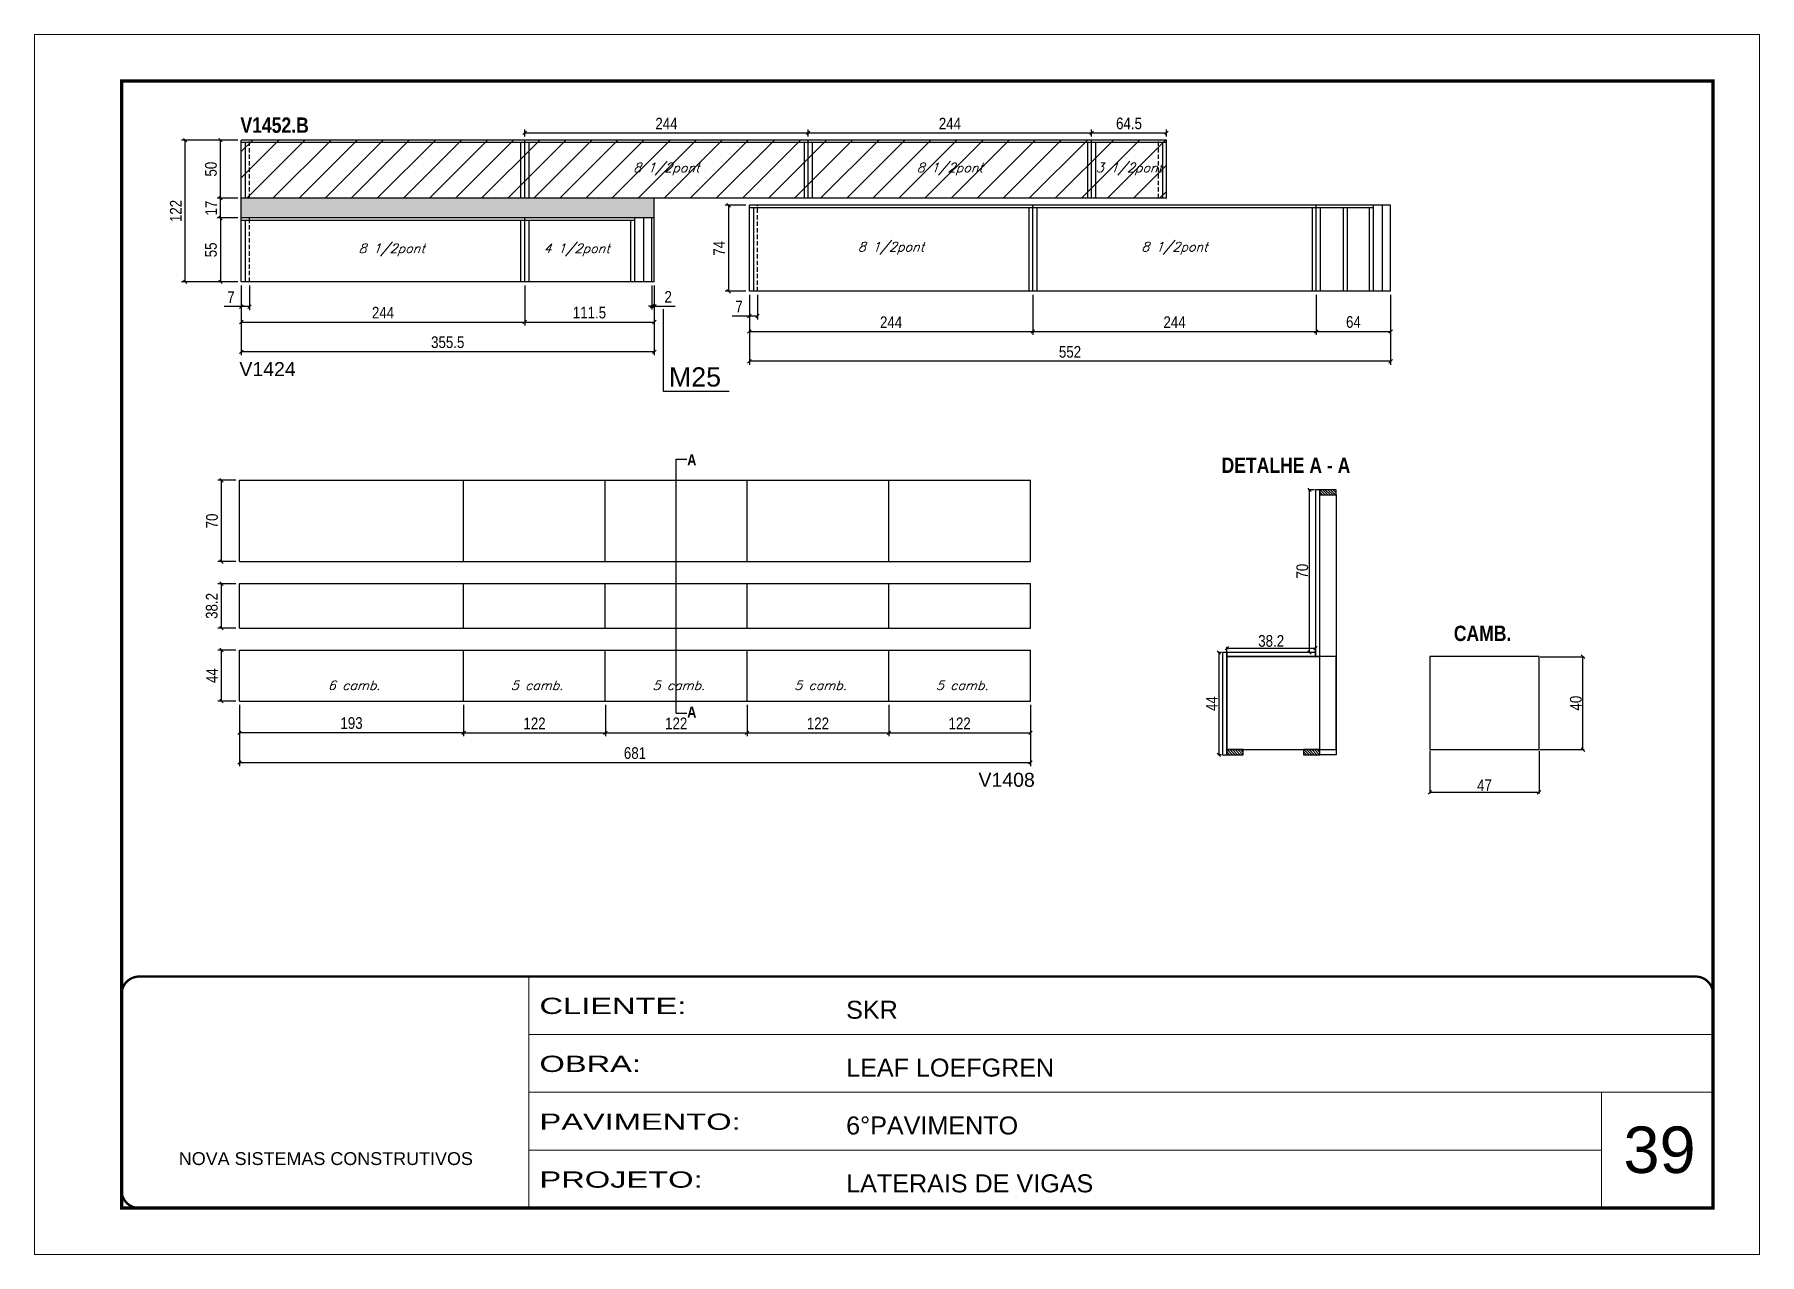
# Model space of a CAD drawing. Extents: x 3309 to 9563, y -2522 to 14608.
# Drawn here: x 6506 to 7991, y 3221 to 4271 of the extents above; entities that cross this region are included whole.
import ezdxf

# ---------------------------------------------------------------- set-up
doc = ezdxf.new("R2010")
doc.units = 0
for name, pattern in [('CONTINUO', [0]), ('DASHED', [0.75, 0.5, -0.25]), ('HIDDEN', [0.375, 0.25, -0.125])]:
    doc.linetypes.add(name, pattern=pattern)
for name, color, linetype in [('5', 5, 'Continuous'), ('COTA', 241, 'Continuous'), ('detalhes', 4, 'Continuous'), ('NOMENCLATURA', 7, 'Continuous'), ('Painéis', 200, 'Continuous'), ('SARR_2.2x7', 40, 'Continuous'), ('SARR_3.5x7', 81, 'Continuous'), ('texto', 7, 'Continuous')]:
    doc.layers.add(name, color=color, linetype=linetype)
for name, color, linetype, lineweight in [('CARIMBO', 255, 'Continuous', 9), ('Folhas', 255, 'Continuous', 9), ('Hachura', 251, 'Continuous', 9), ('SARRAFO DE PRESSAO', 251, 'DASHED', 9)]:
    doc.layers.add(name, color=color, linetype=linetype, lineweight=lineweight)
doc.styles.add('ARIAL', font='arial.ttf')
doc.styles.add('COTA TECNICA', font='techl___.ttf', dxfattribs={"height": 10})
doc.styles.add('COTA TECNICA 2X', font='techl___.ttf', dxfattribs={"height": 10})
doc.styles.add('Romans', font='romans.shx')
doc.styles.get("Standard").update_dxf_attribs({"font": 'arial.ttf'})
doc.styles.add('TECNICA', font='techb___.ttf', dxfattribs={"height": 10})
doc.styles.add('Tecnologia', font='')
doc.styles.get('Tecnologia').set_extended_font_data('Forgotten Futurist')
doc.dimstyles.new('PAINEL', dxfattribs={"dimtxt": 10, "dimasz": 3, "dimexe": 3, "dimexo": 3, "dimgap": 3, "dimtad": 1, "dimdec": 1, "dimzin": 12, "dimdsep": 46, "dimtxsty": 'COTA TECNICA', "dimblk1": 'OBLIQUE', "dimblk2": 'OBLIQUE', "dimsah": 1, "dimcen": 0.9, "dimclrd": 4, "dimclre": 4, "dimclrt": 240, "dimadec": 1, "dimazin": 3, "dimtfac": 1, "dimtdec": 1, "dimtmove": 0, "dimatfit": 3, "dimfxl": 1, "dimtolj": 1, "dimtzin": 12, "dimarcsym": 0})
doc.dimstyles.new('SECAO', dxfattribs={"dimscale": 0.333333, "dimtxt": 5, "dimasz": 9, "dimexe": 3, "dimexo": 3, "dimgap": 3, "dimtad": 1, "dimdec": 1, "dimlfac": 0.5, "dimzin": 12, "dimdsep": 46, "dimtxsty": 'COTA TECNICA 2X', "dimblk1": 'OBLIQUE', "dimblk2": 'OBLIQUE', "dimsah": 1, "dimcen": 0.9, "dimclrd": 4, "dimclre": 4, "dimclrt": 240, "dimadec": 1, "dimazin": 3, "dimtfac": 1, "dimtdec": 1, "dimtmove": 0, "dimatfit": 3, "dimfxl": 1, "dimtolj": 1, "dimtzin": 12, "dimarcsym": 0})

msp = doc.modelspace()

# ---------------------------------------------------------------- texts
at = {"layer": '5', "linetype": 'Continuous'}
for s, p in [('V1424', (6682.76, 3976.72)), ('V1408', (7319.03, 3623.24, 0))]:
    msp.add_text(s, height=12, rotation=0.00004, dxfattribs=at).set_placement(p)
at = {"layer": 'CARIMBO', "style": 'ARIAL'}
msp.add_text('39', height=40, dxfattribs=at).set_placement((7874.23, 3290.83))
at = {"layer": 'detalhes', "style": 'TECNICA'}
for p in [(7068.22, 3899.81), (7068.22, 3682.69)]:
    msp.add_text('A', height=9.6, dxfattribs=at).set_placement(p)
at = {"layer": 'NOMENCLATURA', "style": 'TECNICA'}
for s, p in [('V1452.B', (6683.64, 4186.07)), ('DETALHE A - A', (7528.28, 3893.33)), ('CAMB.', (7728.19, 3748.67))]:
    msp.add_text(s, height=13.2, dxfattribs=at).set_placement(p)
at = {"layer": 'NOMENCLATURA', "linetype": 'Continuous'}
msp.add_text('M25', height=16.5, dxfattribs=at).set_placement((7052.56, 3967.71))
at = {"layer": 'texto', "color": 2, "char_height": 8, "attachment_point": 5, "style": 'Romans'}
for s, insert in [('{\\Q19;\\C256;8 1/2pont}', (7050.35, 4154.83)), ('{\\Q19;\\C256;8 1/2pont}', (7294.35, 4154.83)), ('{\\Q19;\\C256;3 1/2pont}', (7448.6, 4154.83)), ('{\\Q19;\\C256;8 1/2pont}', (6813.85, 4085.33)), ('{\\Q19;\\C256;4 1/2pont}', (6973.1, 4085.33)), ('{\\Q19;\\C256;8 1/2pont}', (7243.76, 4086.68)), ('{\\Q19;\\C256;8 1/2pont}', (7487.76, 4086.68)), ('{\\Q19;\\C256;6 camb.}', (6781.43, 3710.55, 0)), ('{\\Q19;\\C256;5 camb.}', (6938.93, 3710.55)), ('{\\Q19;\\C256;5 camb.}', (7060.93, 3710.55)), ('{\\Q19;\\C256;5 camb.}', (7182.93, 3710.55)), ('{\\Q19;\\C256;5 camb.}', (7304.93, 3710.55))]:
    msp.add_mtext(s, dxfattribs=dict(at, insert=insert))

# ---------------------------------------------------------------- blocks, each defined once
blk = doc.blocks.new('9999999999')
at = {"color": 30, "linetype": 'CONTINUO'}
for p, q in [((98564.6, 34230.2), (98564.6, 34429.4)), ((98564.6, 34379.6), (99584, 34379.6)), ((98564.6, 34329.8), (99488, 34329.8)), ((99584, 34329.8), (99488, 34329.8)), ((99488, 34329.8), (99488, 34230.2)), ((98564.6, 34280), (99488, 34280))]:
    blk.add_line(p, q, dxfattribs=at)
at = {"color": 30, "linetype": 'CONTINUO', "const_width": 2}
blk.add_lwpolyline([(99584, 34230.2), (99584, 34414.4, 0.414214), (99569, 34429.4), (98229, 34429.4, 0.414214), (98214, 34414.4), (98214, 34245.2, 0.414214), (98229, 34230.2), (99584, 34230.2)], format="xyb", dxfattribs=at)
at = {"layer": 'Folhas'}
blk.add_lwpolyline([(98139, 34190.2), (99624, 34190.2), (99624, 35240.2), (98139, 35240.2)], close=True, dxfattribs=at)
at = {"layer": 'Folhas', "color": 30, "const_width": 3}
blk.add_lwpolyline([(98214, 34230.2), (99584, 34230.2), (99584, 35200.2), (98214, 35200.2)], close=True, dxfattribs=at)
at = {"color": 7, "linetype": 'Continuous', "ltscale": 5, "style": 'ARIAL'}
for s, height, p in [('SKR', 15.48, (98837.7, 34393.1)), ('LEAF LOEFGREN', 15.483, (98837.7, 34343.3)), ('6°PAVIMENTO', 15.483, (98837.7, 34293.5)), ('NOVA SISTEMAS CONSTRUTIVOS', 11.059, (98263.2, 34267.2)), ('LATERAIS DE VIGAS', 15.483, (98837.7, 34243.7))]:
    blk.add_text(s, height=height, dxfattribs=at).set_placement(p)
at = {"layer": 'Folhas', "color": 7, "style": 'Tecnologia', "width": 1.5}
for s, p in [('CLIENTE:', (98573.7, 34397.2)), ('OBRA:', (98573.7, 34347.3)), ('PAVIMENTO:', (98573.7, 34297.5)), ('PROJETO:', (98573.7, 34247.7))]:
    blk.add_text(s, height=14, dxfattribs=at).set_placement(p)
blk = doc.blocks.new('_Oblique')
at = {"color": 0, "linetype": 'ByBlock', "lineweight": -2}
blk.add_line((-0.5, -0.5), (0.5, 0.5), dxfattribs=at)
blk = doc.blocks.new('*D2895')
at = {"layer": 'COTA', "color": 4, "linetype": 'ByBlock', "lineweight": -2, "transparency": 16777216}
for p, q in [((6684.4, 4054.8), (6684.4, 3994.6)), ((7039.9, 4054.8), (7039.9, 3994.6)), ((7039.9, 3997.6), (6684.4, 3997.6))]:
    blk.add_line(p, q, dxfattribs=at)
at = {"layer": 'Defpoints', "color": 0, "linetype": 'ByBlock', "transparency": 16777216}
for p in [(6684.4, 4057.8), (7039.9, 4057.8), (6684.4, 3997.6)]:
    blk.add_point(p, dxfattribs=at)
at = {"layer": 'COTA', "color": 4, "linetype": 'ByBlock', "lineweight": -2, "transparency": 16777216, "xscale": 3, "yscale": 3, "zscale": 3, "rotation": 180}
blk.add_blockref('_Oblique', (6684.4, 3997.6), dxfattribs=at)
at = {"layer": 'COTA', "color": 4, "linetype": 'ByBlock', "lineweight": -2, "transparency": 16777216, "xscale": 3, "yscale": 3, "zscale": 3}
blk.add_blockref('_Oblique', (7039.9, 3997.6), dxfattribs=at)
at = {"layer": 'COTA', "color": 240, "linetype": 'ByBlock', "transparency": 16777216, "insert": (6862.1, 4005.8), "char_height": 10, "attachment_point": 5, "style": 'COTA TECNICA'}
blk.add_mtext('\\A1;355.5', dxfattribs=at)
blk = doc.blocks.new('*D2896')
at = {"layer": 'COTA', "color": 4, "lineweight": -2, "transparency": 16777216}
for p, q in [((6684.4, 4054.8), (6684.4, 4020.2)), ((6928.4, 4054.8), (6928.4, 4020.2)), ((6684.4, 4023.2), (6928.4, 4023.2))]:
    blk.add_line(p, q, dxfattribs=at)
at = {"layer": 'Defpoints', "color": 0, "transparency": 16777216}
for p in [(6684.4, 4057.8), (6928.4, 4057.8), (6928.4, 4023.2)]:
    blk.add_point(p, dxfattribs=at)
at = {"layer": 'COTA', "color": 4, "lineweight": -2, "transparency": 16777216, "xscale": 3, "yscale": 3, "zscale": 3, "rotation": 180}
blk.add_blockref('_Oblique', (6684.4, 4023.2), dxfattribs=at)
at = {"layer": 'COTA', "color": 4, "lineweight": -2, "transparency": 16777216, "xscale": 3, "yscale": 3, "zscale": 3}
blk.add_blockref('_Oblique', (6928.4, 4023.2), dxfattribs=at)
at = {"layer": 'COTA', "color": 240, "transparency": 16777216, "insert": (6806.4, 4031.3), "char_height": 10, "attachment_point": 5, "style": 'COTA TECNICA'}
blk.add_mtext('\\A1;244', dxfattribs=at)
blk = doc.blocks.new('*D2897')
at = {"layer": 'COTA', "color": 4, "lineweight": -2, "transparency": 16777216}
for p, q in [((6928.4, 4054.8), (6928.4, 4020.2)), ((7039.9, 4054.8), (7039.9, 4020.2)), ((6928.4, 4023.2), (7039.9, 4023.2))]:
    blk.add_line(p, q, dxfattribs=at)
at = {"layer": 'Defpoints', "color": 0, "transparency": 16777216}
for p in [(6928.4, 4057.8), (7039.9, 4057.8), (7039.9, 4023.2)]:
    blk.add_point(p, dxfattribs=at)
at = {"layer": 'COTA', "color": 4, "lineweight": -2, "transparency": 16777216, "xscale": 3, "yscale": 3, "zscale": 3, "rotation": 180}
blk.add_blockref('_Oblique', (6928.4, 4023.2), dxfattribs=at)
at = {"layer": 'COTA', "color": 4, "lineweight": -2, "transparency": 16777216, "xscale": 3, "yscale": 3, "zscale": 3}
blk.add_blockref('_Oblique', (7039.9, 4023.2), dxfattribs=at)
at = {"layer": 'COTA', "color": 240, "transparency": 16777216, "insert": (6984.1, 4031.3), "char_height": 10, "attachment_point": 5, "style": 'COTA TECNICA'}
blk.add_mtext('\\A1;111.5', dxfattribs=at)
blk = doc.blocks.new('*D2898')
at = {"layer": 'COTA', "color": 4, "lineweight": -2, "transparency": 16777216}
for p, q in [((6681.4, 4179.8), (6663.5, 4179.8)), ((6666.5, 4129.8), (6666.5, 4179.8)), ((6681.4, 4129.8), (6663.5, 4129.8))]:
    blk.add_line(p, q, dxfattribs=at)
at = {"layer": 'Defpoints', "color": 0, "transparency": 16777216}
for p in [(6666.5, 4179.8), (6684.4, 4179.8), (6684.4, 4129.8)]:
    blk.add_point(p, dxfattribs=at)
at = {"layer": 'COTA', "color": 4, "lineweight": -2, "transparency": 16777216, "xscale": 3, "yscale": 3, "zscale": 3}
for p, rotation in [((6666.5, 4179.8), 90), ((6666.5, 4129.8), 270)]:
    blk.add_blockref('_Oblique', p, dxfattribs=dict(at, rotation=rotation))
at = {"layer": 'COTA', "color": 240, "transparency": 16777216, "insert": (6658.3, 4154.8), "char_height": 10, "attachment_point": 5, "rotation": 90, "style": 'COTA TECNICA'}
blk.add_mtext('\\A1;50', dxfattribs=at)
blk = doc.blocks.new('*D2899')
at = {"layer": 'COTA', "color": 4, "lineweight": -2, "transparency": 16777216}
for p, q in [((6681.4, 4129.8), (6663.5, 4129.8)), ((6666.5, 4112.8), (6666.5, 4129.8)), ((6681.4, 4112.8), (6663.5, 4112.8))]:
    blk.add_line(p, q, dxfattribs=at)
at = {"layer": 'Defpoints', "color": 0, "transparency": 16777216}
for p in [(6666.5, 4129.8), (6684.4, 4129.8), (6684.4, 4112.8)]:
    blk.add_point(p, dxfattribs=at)
at = {"layer": 'COTA', "color": 4, "lineweight": -2, "transparency": 16777216, "xscale": 3, "yscale": 3, "zscale": 3}
for p, rotation in [((6666.5, 4129.8), 90), ((6666.5, 4112.8), 270)]:
    blk.add_blockref('_Oblique', p, dxfattribs=dict(at, rotation=rotation))
at = {"layer": 'COTA', "color": 240, "transparency": 16777216, "insert": (6658.4, 4121.3), "char_height": 10, "attachment_point": 5, "rotation": 90, "style": 'COTA TECNICA'}
blk.add_mtext('\\A1;17', dxfattribs=at)
blk = doc.blocks.new('*D2900')
at = {"layer": 'COTA', "color": 4, "lineweight": -2, "transparency": 16777216}
for p, q in [((6681.4, 4112.8), (6663.5, 4112.8)), ((6666.5, 4112.8), (6666.5, 4057.8)), ((6681.4, 4057.8), (6663.5, 4057.8))]:
    blk.add_line(p, q, dxfattribs=at)
at = {"layer": 'Defpoints', "color": 0, "transparency": 16777216}
for p in [(6684.4, 4112.8), (6666.5, 4057.8), (6684.4, 4057.8)]:
    blk.add_point(p, dxfattribs=at)
at = {"layer": 'COTA', "color": 4, "lineweight": -2, "transparency": 16777216, "xscale": 3, "yscale": 3, "zscale": 3}
for p, rotation in [((6666.5, 4112.8), 90), ((6666.5, 4057.8), 270)]:
    blk.add_blockref('_Oblique', p, dxfattribs=dict(at, rotation=rotation))
at = {"layer": 'COTA', "color": 240, "transparency": 16777216, "insert": (6658.3, 4085.3), "char_height": 10, "attachment_point": 5, "rotation": 90, "style": 'COTA TECNICA'}
blk.add_mtext('\\A1;55', dxfattribs=at)
blk = doc.blocks.new('*D2901')
at = {"layer": 'COTA', "color": 4, "lineweight": -2, "transparency": 16777216}
for p, q in [((6681.4, 4179.8), (6633, 4179.8)), ((6636, 4057.8), (6636, 4179.8)), ((6681.4, 4057.8), (6633, 4057.8))]:
    blk.add_line(p, q, dxfattribs=at)
at = {"layer": 'Defpoints', "color": 0, "transparency": 16777216}
for p in [(6636, 4179.8), (6684.4, 4179.8), (6684.4, 4057.8)]:
    blk.add_point(p, dxfattribs=at)
at = {"layer": 'COTA', "color": 4, "lineweight": -2, "transparency": 16777216, "xscale": 3, "yscale": 3, "zscale": 3}
for p, rotation in [((6636, 4179.8), 90), ((6636, 4057.8), 270)]:
    blk.add_blockref('_Oblique', p, dxfattribs=dict(at, rotation=rotation))
at = {"layer": 'COTA', "color": 240, "transparency": 16777216, "insert": (6628, 4118.8), "char_height": 10, "attachment_point": 5, "rotation": 90, "style": 'COTA TECNICA'}
blk.add_mtext('\\A1;122', dxfattribs=at)
blk = doc.blocks.new('*D2902')
at = {"layer": 'COTA', "color": 4, "lineweight": -2, "transparency": 16777216}
for p, q in [((6684.4, 4054.8), (6684.4, 4033.5)), ((6691.4, 4054.8), (6691.4, 4033.5)), ((6684.4, 4036.5), (6669.6, 4036.5)), ((6691.4, 4036.5), (6684.4, 4036.5))]:
    blk.add_line(p, q, dxfattribs=at)
at = {"layer": 'Defpoints', "color": 0, "transparency": 16777216}
for p in [(6684.4, 4057.8), (6691.4, 4057.8), (6684.4, 4036.5)]:
    blk.add_point(p, dxfattribs=at)
at = {"layer": 'COTA', "color": 4, "lineweight": -2, "transparency": 16777216, "xscale": 3, "yscale": 3, "zscale": 3, "rotation": 180}
blk.add_blockref('_Oblique', (6684.4, 4036.5), dxfattribs=at)
at = {"layer": 'COTA', "color": 4, "lineweight": -2, "transparency": 16777216, "xscale": 3, "yscale": 3, "zscale": 3}
blk.add_blockref('_Oblique', (6691.4, 4036.5), dxfattribs=at)
at = {"layer": 'COTA', "color": 240, "transparency": 16777216, "insert": (6675.5, 4044.6), "char_height": 10, "attachment_point": 5, "style": 'COTA TECNICA'}
blk.add_mtext('\\A1;7', dxfattribs=at)
blk = doc.blocks.new('*D2906')
at = {"layer": 'COTA', "color": 4, "linetype": 'ByBlock', "lineweight": -2, "transparency": 16777216}
for p, q in [((7121.8, 4046.7), (7121.8, 3986.4)), ((7673.8, 4046.7), (7673.8, 3986.4)), ((7673.8, 3989.4), (7121.8, 3989.4))]:
    blk.add_line(p, q, dxfattribs=at)
at = {"layer": 'Defpoints', "color": 0, "linetype": 'ByBlock', "transparency": 16777216}
for p in [(7121.8, 4049.7), (7673.8, 4049.7), (7121.8, 3989.4)]:
    blk.add_point(p, dxfattribs=at)
at = {"layer": 'COTA', "color": 4, "linetype": 'ByBlock', "lineweight": -2, "transparency": 16777216, "xscale": 3, "yscale": 3, "zscale": 3, "rotation": 180}
blk.add_blockref('_Oblique', (7121.8, 3989.4), dxfattribs=at)
at = {"layer": 'COTA', "color": 4, "linetype": 'ByBlock', "lineweight": -2, "transparency": 16777216, "xscale": 3, "yscale": 3, "zscale": 3}
blk.add_blockref('_Oblique', (7673.8, 3989.4), dxfattribs=at)
at = {"layer": 'COTA', "color": 240, "linetype": 'ByBlock', "transparency": 16777216, "insert": (7397.8, 3997.5), "char_height": 10, "attachment_point": 5, "style": 'COTA TECNICA'}
blk.add_mtext('\\A1;552', dxfattribs=at)
blk = doc.blocks.new('*D2907')
at = {"layer": 'COTA', "color": 4, "lineweight": -2, "transparency": 16777216}
for p, q in [((7121.8, 4046.7), (7121.8, 4012.1)), ((7365.8, 4046.7), (7365.8, 4012.1)), ((7121.8, 4015.1), (7365.8, 4015.1))]:
    blk.add_line(p, q, dxfattribs=at)
at = {"layer": 'Defpoints', "color": 0, "transparency": 16777216}
for p in [(7121.8, 4049.7), (7365.8, 4049.7), (7365.8, 4015.1)]:
    blk.add_point(p, dxfattribs=at)
at = {"layer": 'COTA', "color": 4, "lineweight": -2, "transparency": 16777216, "xscale": 3, "yscale": 3, "zscale": 3, "rotation": 180}
blk.add_blockref('_Oblique', (7121.8, 4015.1), dxfattribs=at)
at = {"layer": 'COTA', "color": 4, "lineweight": -2, "transparency": 16777216, "xscale": 3, "yscale": 3, "zscale": 3}
blk.add_blockref('_Oblique', (7365.8, 4015.1), dxfattribs=at)
at = {"layer": 'COTA', "color": 240, "transparency": 16777216, "insert": (7243.8, 4023.1), "char_height": 10, "attachment_point": 5, "style": 'COTA TECNICA'}
blk.add_mtext('\\A1;244', dxfattribs=at)
blk = doc.blocks.new('*D2908')
at = {"layer": 'COTA', "color": 4, "lineweight": -2, "transparency": 16777216}
for p, q in [((7365.8, 4046.7), (7365.8, 4012.1)), ((7609.8, 4046.7), (7609.8, 4012.1)), ((7365.8, 4015.1), (7609.8, 4015.1))]:
    blk.add_line(p, q, dxfattribs=at)
at = {"layer": 'Defpoints', "color": 0, "transparency": 16777216}
for p in [(7365.8, 4049.7), (7609.8, 4049.7), (7609.8, 4015.1)]:
    blk.add_point(p, dxfattribs=at)
at = {"layer": 'COTA', "color": 4, "lineweight": -2, "transparency": 16777216, "xscale": 3, "yscale": 3, "zscale": 3, "rotation": 180}
blk.add_blockref('_Oblique', (7365.8, 4015.1), dxfattribs=at)
at = {"layer": 'COTA', "color": 4, "lineweight": -2, "transparency": 16777216, "xscale": 3, "yscale": 3, "zscale": 3}
blk.add_blockref('_Oblique', (7609.8, 4015.1), dxfattribs=at)
at = {"layer": 'COTA', "color": 240, "transparency": 16777216, "insert": (7487.8, 4023.1), "char_height": 10, "attachment_point": 5, "style": 'COTA TECNICA'}
blk.add_mtext('\\A1;244', dxfattribs=at)
blk = doc.blocks.new('*D2909')
at = {"layer": 'COTA', "color": 4, "lineweight": -2, "transparency": 16777216}
for p, q in [((7118.8, 4123.7), (7100.9, 4123.7)), ((7103.9, 4123.7), (7103.9, 4049.7)), ((7118.8, 4049.7), (7100.9, 4049.7))]:
    blk.add_line(p, q, dxfattribs=at)
at = {"layer": 'Defpoints', "color": 0, "transparency": 16777216}
for p in [(7121.8, 4123.7), (7103.9, 4049.7), (7121.8, 4049.7)]:
    blk.add_point(p, dxfattribs=at)
at = {"layer": 'COTA', "color": 4, "lineweight": -2, "transparency": 16777216, "xscale": 3, "yscale": 3, "zscale": 3}
for p, rotation in [((7103.9, 4123.7), 90), ((7103.9, 4049.7), 270)]:
    blk.add_blockref('_Oblique', p, dxfattribs=dict(at, rotation=rotation))
at = {"layer": 'COTA', "color": 240, "transparency": 16777216, "insert": (7095.8, 4086.7), "char_height": 10, "attachment_point": 5, "rotation": 90, "style": 'COTA TECNICA'}
blk.add_mtext('\\A1;74', dxfattribs=at)
blk = doc.blocks.new('*D2903')
at = {"layer": 'COTA', "color": 4, "lineweight": -2, "transparency": 16777216}
for p, q in [((7121.8, 4046.7), (7121.8, 4025.4)), ((7128.8, 4046.7), (7128.8, 4025.4)), ((7121.8, 4028.4), (7107, 4028.4)), ((7128.8, 4028.4), (7121.8, 4028.4))]:
    blk.add_line(p, q, dxfattribs=at)
at = {"layer": 'Defpoints', "color": 0, "transparency": 16777216}
for p in [(7121.8, 4049.7), (7128.8, 4049.7), (7121.8, 4028.4)]:
    blk.add_point(p, dxfattribs=at)
at = {"layer": 'COTA', "color": 4, "lineweight": -2, "transparency": 16777216, "xscale": 3, "yscale": 3, "zscale": 3, "rotation": 180}
blk.add_blockref('_Oblique', (7121.8, 4028.4), dxfattribs=at)
at = {"layer": 'COTA', "color": 4, "lineweight": -2, "transparency": 16777216, "xscale": 3, "yscale": 3, "zscale": 3}
blk.add_blockref('_Oblique', (7128.8, 4028.4), dxfattribs=at)
at = {"layer": 'COTA', "color": 240, "transparency": 16777216, "insert": (7112.9, 4036.5), "char_height": 10, "attachment_point": 5, "style": 'COTA TECNICA'}
blk.add_mtext('\\A1;7', dxfattribs=at)
blk = doc.blocks.new('*D2911')
at = {"layer": 'COTA', "color": 4, "lineweight": -2, "transparency": 16777216}
for p, q in [((7609.8, 4046.7), (7609.8, 4012.1)), ((7673.8, 4046.7), (7673.8, 4012.1)), ((7609.8, 4015.1), (7673.8, 4015.1))]:
    blk.add_line(p, q, dxfattribs=at)
at = {"layer": 'Defpoints', "color": 0, "transparency": 16777216}
for p in [(7609.8, 4049.7), (7673.8, 4049.7), (7673.8, 4015.1)]:
    blk.add_point(p, dxfattribs=at)
at = {"layer": 'COTA', "color": 4, "lineweight": -2, "transparency": 16777216, "xscale": 3, "yscale": 3, "zscale": 3, "rotation": 180}
blk.add_blockref('_Oblique', (7609.8, 4015.1), dxfattribs=at)
at = {"layer": 'COTA', "color": 4, "lineweight": -2, "transparency": 16777216, "xscale": 3, "yscale": 3, "zscale": 3}
blk.add_blockref('_Oblique', (7673.8, 4015.1), dxfattribs=at)
at = {"layer": 'COTA', "color": 240, "transparency": 16777216, "insert": (7641.8, 4023.2), "char_height": 10, "attachment_point": 5, "style": 'COTA TECNICA'}
blk.add_mtext('\\A1;64', dxfattribs=at)
blk = doc.blocks.new('*D2919')
at = {"layer": 'COTA', "color": 4, "lineweight": -2, "transparency": 16777216}
for p, q in [((7608.2, 3878.8), (7602.9, 3878.8)), ((7603.9, 3738.8), (7603.9, 3878.8)), ((7608.2, 3738.8), (7602.9, 3738.8))]:
    blk.add_line(p, q, dxfattribs=at)
at = {"layer": 'Defpoints', "color": 0, "transparency": 16777216}
for p in [(7603.9, 3878.8), (7609.2, 3878.8), (7609.2, 3738.8)]:
    blk.add_point(p, dxfattribs=at)
at = {"layer": 'COTA', "color": 4, "lineweight": -2, "transparency": 16777216, "xscale": 3, "yscale": 3, "zscale": 3}
for p, rotation in [((7603.9, 3878.8), 90), ((7603.9, 3738.8), 270)]:
    blk.add_blockref('_Oblique', p, dxfattribs=dict(at, rotation=rotation))
at = {"layer": 'COTA', "color": 240, "transparency": 16777216, "insert": (7597.8, 3808.8), "char_height": 10, "attachment_point": 5, "rotation": 90, "style": 'COTA TECNICA 2X'}
blk.add_mtext('\\A1;70', dxfattribs=at)
blk = doc.blocks.new('*D2920')
at = {"layer": 'COTA', "color": 4, "lineweight": -2, "transparency": 16777216}
for p, q in [((7532.8, 3739.8), (7532.8, 3743.5)), ((7532.8, 3742.5), (7609.2, 3742.5)), ((7609.2, 3739.8), (7609.2, 3743.5))]:
    blk.add_line(p, q, dxfattribs=at)
at = {"layer": 'Defpoints', "color": 0, "transparency": 16777216}
for p in [(7609.2, 3742.5), (7532.8, 3738.8), (7609.2, 3738.8)]:
    blk.add_point(p, dxfattribs=at)
at = {"layer": 'COTA', "color": 4, "lineweight": -2, "transparency": 16777216, "xscale": 3, "yscale": 3, "zscale": 3, "rotation": 180}
blk.add_blockref('_Oblique', (7532.8, 3742.5), dxfattribs=at)
at = {"layer": 'COTA', "color": 4, "lineweight": -2, "transparency": 16777216, "xscale": 3, "yscale": 3, "zscale": 3}
blk.add_blockref('_Oblique', (7609.2, 3742.5), dxfattribs=at)
at = {"layer": 'COTA', "color": 240, "transparency": 16777216, "insert": (7571, 3748.7), "char_height": 10, "attachment_point": 5, "style": 'COTA TECNICA 2X'}
blk.add_mtext('\\A1;38.2', dxfattribs=at)
blk = doc.blocks.new('*D2921')
at = {"layer": 'COTA', "color": 4, "lineweight": -2, "transparency": 16777216}
for p, q in [((7528.2, 3738.8), (7525, 3738.8)), ((7526, 3738.8), (7526, 3650.8)), ((7528.2, 3650.8), (7525, 3650.8))]:
    blk.add_line(p, q, dxfattribs=at)
at = {"layer": 'Defpoints', "color": 0, "transparency": 16777216}
for p in [(7529.2, 3738.8), (7526, 3650.8), (7529.2, 3650.8)]:
    blk.add_point(p, dxfattribs=at)
at = {"layer": 'COTA', "color": 4, "lineweight": -2, "transparency": 16777216, "xscale": 3, "yscale": 3, "zscale": 3}
for p, rotation in [((7526, 3738.8), 90), ((7526, 3650.8), 270)]:
    blk.add_blockref('_Oblique', p, dxfattribs=dict(at, rotation=rotation))
at = {"layer": 'COTA', "color": 240, "transparency": 16777216, "insert": (7520, 3694.8), "char_height": 10, "attachment_point": 5, "rotation": 90, "style": 'COTA TECNICA 2X'}
blk.add_mtext('\\A1;44', dxfattribs=at)
blk = doc.blocks.new('*D2926')
at = {"layer": 'COTA', "color": 4, "lineweight": -2, "transparency": 16777216}
for p, q in [((6679.8, 3887), (6664.3, 3887)), ((6667.3, 3817), (6667.3, 3887)), ((6679.8, 3817), (6664.3, 3817))]:
    blk.add_line(p, q, dxfattribs=at)
at = {"layer": 'Defpoints', "color": 0, "transparency": 16777216}
for p in [(6667.3, 3887), (6682.8, 3887), (6682.8, 3817)]:
    blk.add_point(p, dxfattribs=at)
at = {"layer": 'COTA', "color": 4, "lineweight": -2, "transparency": 16777216, "xscale": 3, "yscale": 3, "zscale": 3}
for p, rotation in [((6667.3, 3887), 90), ((6667.3, 3817), 270)]:
    blk.add_blockref('_Oblique', p, dxfattribs=dict(at, rotation=rotation))
at = {"layer": 'COTA', "color": 240, "transparency": 16777216, "insert": (6659.2, 3852), "char_height": 10, "attachment_point": 5, "rotation": 90, "style": 'COTA TECNICA'}
blk.add_mtext('\\A1;70', dxfattribs=at)
blk = doc.blocks.new('*D2927')
at = {"layer": 'COTA', "color": 4, "lineweight": -2, "transparency": 16777216}
for p, q in [((6679.8, 3798), (6664.3, 3798)), ((6667.3, 3759.8), (6667.3, 3798)), ((6679.8, 3759.8), (6664.3, 3759.8))]:
    blk.add_line(p, q, dxfattribs=at)
at = {"layer": 'Defpoints', "color": 0, "transparency": 16777216}
for p in [(6667.3, 3798), (6682.8, 3798), (6682.8, 3759.8)]:
    blk.add_point(p, dxfattribs=at)
at = {"layer": 'COTA', "color": 4, "lineweight": -2, "transparency": 16777216, "xscale": 3, "yscale": 3, "zscale": 3}
for p, rotation in [((6667.3, 3798), 90), ((6667.3, 3759.8), 270)]:
    blk.add_blockref('_Oblique', p, dxfattribs=dict(at, rotation=rotation))
at = {"layer": 'COTA', "color": 240, "transparency": 16777216, "insert": (6659, 3778.9), "char_height": 10, "attachment_point": 5, "rotation": 90, "style": 'COTA TECNICA'}
blk.add_mtext('\\A1;38.2', dxfattribs=at)
blk = doc.blocks.new('*D2928')
at = {"layer": 'COTA', "color": 4, "lineweight": -2, "transparency": 16777216}
for p, q in [((6679.8, 3740.9), (6664.3, 3740.9)), ((6667.3, 3696.9), (6667.3, 3740.9)), ((6679.8, 3696.9), (6664.3, 3696.9))]:
    blk.add_line(p, q, dxfattribs=at)
at = {"layer": 'Defpoints', "color": 0, "transparency": 16777216}
for p in [(6667.3, 3740.9), (6682.8, 3740.9), (6682.8, 3696.9)]:
    blk.add_point(p, dxfattribs=at)
at = {"layer": 'COTA', "color": 4, "lineweight": -2, "transparency": 16777216, "xscale": 3, "yscale": 3, "zscale": 3}
for p, rotation in [((6667.3, 3740.9), 90), ((6667.3, 3696.9), 270)]:
    blk.add_blockref('_Oblique', p, dxfattribs=dict(at, rotation=rotation))
at = {"layer": 'COTA', "color": 240, "transparency": 16777216, "insert": (6659.2, 3718.9), "char_height": 10, "attachment_point": 5, "rotation": 90, "style": 'COTA TECNICA'}
blk.add_mtext('\\A1;44', dxfattribs=at)
blk = doc.blocks.new('*D2931')
at = {"layer": 'COTA', "color": 4, "lineweight": -2, "transparency": 16777216}
for p, q in [((6682.8, 3693.9), (6682.8, 3666.7)), ((6875.8, 3693.9), (6875.8, 3666.7)), ((6875.8, 3669.7), (6682.8, 3669.7))]:
    blk.add_line(p, q, dxfattribs=at)
at = {"layer": 'Defpoints', "color": 0, "transparency": 16777216}
for p in [(6682.8, 3696.9, 0), (6875.8, 3696.9, 0), (6682.8, 3669.7)]:
    blk.add_point(p, dxfattribs=at)
at = {"layer": 'COTA', "color": 4, "lineweight": -2, "transparency": 16777216, "xscale": 3, "yscale": 3, "zscale": 3, "rotation": 180}
blk.add_blockref('_Oblique', (6682.8, 3669.7), dxfattribs=at)
at = {"layer": 'COTA', "color": 4, "lineweight": -2, "transparency": 16777216, "xscale": 3, "yscale": 3, "zscale": 3}
blk.add_blockref('_Oblique', (6875.8, 3669.7), dxfattribs=at)
at = {"layer": 'COTA', "color": 240, "transparency": 16777216, "insert": (6779.3, 3678), "char_height": 10, "attachment_point": 5, "style": 'COTA TECNICA'}
blk.add_mtext('\\A1;193', dxfattribs=at)
blk = doc.blocks.new('*D2932')
at = {"layer": 'COTA', "color": 4, "lineweight": -2, "transparency": 16777216}
for p, q in [((6682.8, 3693.9), (6682.8, 3641.1)), ((7363.8, 3693.9), (7363.8, 3641.1)), ((6682.8, 3644.1), (7363.8, 3644.1))]:
    blk.add_line(p, q, dxfattribs=at)
at = {"layer": 'Defpoints', "color": 0, "transparency": 16777216}
for p in [(6682.8, 3696.9, 0), (7363.8, 3696.9, 0), (7363.8, 3644.1)]:
    blk.add_point(p, dxfattribs=at)
at = {"layer": 'COTA', "color": 4, "lineweight": -2, "transparency": 16777216, "xscale": 3, "yscale": 3, "zscale": 3, "rotation": 180}
blk.add_blockref('_Oblique', (6682.8, 3644.1), dxfattribs=at)
at = {"layer": 'COTA', "color": 4, "lineweight": -2, "transparency": 16777216, "xscale": 3, "yscale": 3, "zscale": 3}
blk.add_blockref('_Oblique', (7363.8, 3644.1), dxfattribs=at)
at = {"layer": 'COTA', "color": 240, "transparency": 16777216, "insert": (7023.3, 3652.2), "char_height": 10, "attachment_point": 5, "style": 'COTA TECNICA'}
blk.add_mtext('\\A1;681', dxfattribs=at)
blk = doc.blocks.new('*D2933')
at = {"layer": 'COTA', "color": 4, "lineweight": -2, "transparency": 16777216}
for p, q in [((7707.6, 3654.2), (7707.6, 3617.4)), ((7801.6, 3654.2), (7801.6, 3617.4)), ((7801.6, 3618.4), (7707.6, 3618.4))]:
    blk.add_line(p, q, dxfattribs=at)
at = {"layer": 'Defpoints', "color": 0, "transparency": 16777216}
for p in [(7707.6, 3655.2), (7801.6, 3655.2), (7707.6, 3618.4)]:
    blk.add_point(p, dxfattribs=at)
at = {"layer": 'COTA', "color": 4, "lineweight": -2, "transparency": 16777216, "xscale": 3, "yscale": 3, "zscale": 3, "rotation": 180}
blk.add_blockref('_Oblique', (7707.6, 3618.4), dxfattribs=at)
at = {"layer": 'COTA', "color": 4, "lineweight": -2, "transparency": 16777216, "xscale": 3, "yscale": 3, "zscale": 3}
blk.add_blockref('_Oblique', (7801.6, 3618.4), dxfattribs=at)
at = {"layer": 'COTA', "color": 240, "transparency": 16777216, "insert": (7754.6, 3624.5), "char_height": 10, "attachment_point": 5, "style": 'COTA TECNICA 2X'}
blk.add_mtext('\\A1;47', dxfattribs=at)
blk = doc.blocks.new('*D2934')
at = {"layer": 'COTA', "color": 4, "lineweight": -2, "transparency": 16777216}
for p, q in [((7802.6, 3735.2), (7840.4, 3735.2)), ((7839.4, 3655.2), (7839.4, 3735.2)), ((7802.6, 3655.2), (7840.4, 3655.2))]:
    blk.add_line(p, q, dxfattribs=at)
at = {"layer": 'Defpoints', "color": 0, "transparency": 16777216}
for p in [(7801.6, 3735.2), (7839.4, 3735.2), (7801.6, 3655.2)]:
    blk.add_point(p, dxfattribs=at)
at = {"layer": 'COTA', "color": 4, "lineweight": -2, "transparency": 16777216, "xscale": 3, "yscale": 3, "zscale": 3}
for p, rotation in [((7839.4, 3735.2), 90), ((7839.4, 3655.2), 270)]:
    blk.add_blockref('_Oblique', p, dxfattribs=dict(at, rotation=rotation))
at = {"layer": 'COTA', "color": 240, "transparency": 16777216, "insert": (7833.3, 3695.2), "char_height": 10, "attachment_point": 5, "rotation": 90, "style": 'COTA TECNICA 2X'}
blk.add_mtext('\\A1;40', dxfattribs=at)
blk = doc.blocks.new('*D2935')
at = {"layer": 'COTA', "color": 4, "lineweight": -2, "transparency": 16777216}
for p, q in [((6875.8, 3693.9), (6875.8, 3666.7)), ((6997.8, 3693.9), (6997.8, 3666.7)), ((6875.8, 3669.7), (6997.8, 3669.7))]:
    blk.add_line(p, q, dxfattribs=at)
at = {"layer": 'Defpoints', "color": 0, "transparency": 16777216}
for p in [(6875.8, 3696.9), (6997.8, 3696.9), (6997.8, 3669.7)]:
    blk.add_point(p, dxfattribs=at)
at = {"layer": 'COTA', "color": 4, "lineweight": -2, "transparency": 16777216, "xscale": 3, "yscale": 3, "zscale": 3, "rotation": 180}
blk.add_blockref('_Oblique', (6875.8, 3669.7), dxfattribs=at)
at = {"layer": 'COTA', "color": 4, "lineweight": -2, "transparency": 16777216, "xscale": 3, "yscale": 3, "zscale": 3}
blk.add_blockref('_Oblique', (6997.8, 3669.7), dxfattribs=at)
at = {"layer": 'COTA', "color": 240, "transparency": 16777216, "insert": (6936.8, 3677.8), "char_height": 10, "attachment_point": 5, "style": 'COTA TECNICA'}
blk.add_mtext('\\A1;122', dxfattribs=at)
blk = doc.blocks.new('*D2936')
at = {"layer": 'COTA', "color": 4, "lineweight": -2, "transparency": 16777216}
for p, q in [((6997.8, 3693.9), (6997.8, 3666.7)), ((7119.8, 3693.9), (7119.8, 3666.7)), ((6997.8, 3669.7), (7119.8, 3669.7))]:
    blk.add_line(p, q, dxfattribs=at)
at = {"layer": 'Defpoints', "color": 0, "transparency": 16777216}
for p in [(6997.8, 3696.9), (7119.8, 3696.9), (7119.8, 3669.7)]:
    blk.add_point(p, dxfattribs=at)
at = {"layer": 'COTA', "color": 4, "lineweight": -2, "transparency": 16777216, "xscale": 3, "yscale": 3, "zscale": 3, "rotation": 180}
blk.add_blockref('_Oblique', (6997.8, 3669.7), dxfattribs=at)
at = {"layer": 'COTA', "color": 4, "lineweight": -2, "transparency": 16777216, "xscale": 3, "yscale": 3, "zscale": 3}
blk.add_blockref('_Oblique', (7119.8, 3669.7), dxfattribs=at)
at = {"layer": 'COTA', "color": 240, "transparency": 16777216, "insert": (7058.8, 3677.8), "char_height": 10, "attachment_point": 5, "style": 'COTA TECNICA'}
blk.add_mtext('\\A1;122', dxfattribs=at)
blk = doc.blocks.new('*D2937')
at = {"layer": 'COTA', "color": 4, "lineweight": -2, "transparency": 16777216}
for p, q in [((7119.8, 3693.9), (7119.8, 3666.7)), ((7241.8, 3693.9), (7241.8, 3666.7)), ((7119.8, 3669.7), (7241.8, 3669.7))]:
    blk.add_line(p, q, dxfattribs=at)
at = {"layer": 'Defpoints', "color": 0, "transparency": 16777216}
for p in [(7119.8, 3696.9), (7241.8, 3696.9), (7241.8, 3669.7)]:
    blk.add_point(p, dxfattribs=at)
at = {"layer": 'COTA', "color": 4, "lineweight": -2, "transparency": 16777216, "xscale": 3, "yscale": 3, "zscale": 3, "rotation": 180}
blk.add_blockref('_Oblique', (7119.8, 3669.7), dxfattribs=at)
at = {"layer": 'COTA', "color": 4, "lineweight": -2, "transparency": 16777216, "xscale": 3, "yscale": 3, "zscale": 3}
blk.add_blockref('_Oblique', (7241.8, 3669.7), dxfattribs=at)
at = {"layer": 'COTA', "color": 240, "transparency": 16777216, "insert": (7180.8, 3677.8), "char_height": 10, "attachment_point": 5, "style": 'COTA TECNICA'}
blk.add_mtext('\\A1;122', dxfattribs=at)
blk = doc.blocks.new('*D2938')
at = {"layer": 'COTA', "color": 4, "lineweight": -2, "transparency": 16777216}
for p, q in [((7241.8, 3693.9), (7241.8, 3666.7)), ((7363.8, 3693.9), (7363.8, 3666.7)), ((7241.8, 3669.7), (7363.8, 3669.7))]:
    blk.add_line(p, q, dxfattribs=at)
at = {"layer": 'Defpoints', "color": 0, "transparency": 16777216}
for p in [(7241.8, 3696.9), (7363.8, 3696.9), (7363.8, 3669.7)]:
    blk.add_point(p, dxfattribs=at)
at = {"layer": 'COTA', "color": 4, "lineweight": -2, "transparency": 16777216, "xscale": 3, "yscale": 3, "zscale": 3, "rotation": 180}
blk.add_blockref('_Oblique', (7241.8, 3669.7), dxfattribs=at)
at = {"layer": 'COTA', "color": 4, "lineweight": -2, "transparency": 16777216, "xscale": 3, "yscale": 3, "zscale": 3}
blk.add_blockref('_Oblique', (7363.8, 3669.7), dxfattribs=at)
at = {"layer": 'COTA', "color": 240, "transparency": 16777216, "insert": (7302.8, 3677.8), "char_height": 10, "attachment_point": 5, "style": 'COTA TECNICA'}
blk.add_mtext('\\A1;122', dxfattribs=at)
blk = doc.blocks.new('*D2942')
at = {"layer": 'COTA', "color": 4, "lineweight": -2, "transparency": 16777216}
for p, q in [((6928.4, 4182.8), (6928.4, 4189)), ((7172.4, 4182.8), (7172.4, 4189)), ((6928.4, 4186), (7172.4, 4186))]:
    blk.add_line(p, q, dxfattribs=at)
at = {"layer": 'Defpoints', "color": 0, "transparency": 16777216}
for p in [(6928.4, 4179.8), (7172.4, 4186), (7172.4, 4179.8)]:
    blk.add_point(p, dxfattribs=at)
at = {"layer": 'COTA', "color": 4, "lineweight": -2, "transparency": 16777216, "xscale": 3, "yscale": 3, "zscale": 3, "rotation": 180}
blk.add_blockref('_Oblique', (6928.4, 4186), dxfattribs=at)
at = {"layer": 'COTA', "color": 4, "lineweight": -2, "transparency": 16777216, "xscale": 3, "yscale": 3, "zscale": 3}
blk.add_blockref('_Oblique', (7172.4, 4186), dxfattribs=at)
at = {"layer": 'COTA', "color": 240, "transparency": 16777216, "insert": (7050.4, 4194), "char_height": 10, "attachment_point": 5, "style": 'COTA TECNICA'}
blk.add_mtext('\\A1;244', dxfattribs=at)
blk = doc.blocks.new('*D2943')
at = {"layer": 'COTA', "color": 4, "lineweight": -2, "transparency": 16777216}
for p, q in [((7172.4, 4182.8), (7172.4, 4189)), ((7416.4, 4182.8), (7416.4, 4189)), ((7172.4, 4186), (7416.4, 4186))]:
    blk.add_line(p, q, dxfattribs=at)
at = {"layer": 'Defpoints', "color": 0, "transparency": 16777216}
for p in [(7172.4, 4179.8), (7416.4, 4186), (7416.4, 4179.8)]:
    blk.add_point(p, dxfattribs=at)
at = {"layer": 'COTA', "color": 4, "lineweight": -2, "transparency": 16777216, "xscale": 3, "yscale": 3, "zscale": 3, "rotation": 180}
blk.add_blockref('_Oblique', (7172.4, 4186), dxfattribs=at)
at = {"layer": 'COTA', "color": 4, "lineweight": -2, "transparency": 16777216, "xscale": 3, "yscale": 3, "zscale": 3}
blk.add_blockref('_Oblique', (7416.4, 4186), dxfattribs=at)
at = {"layer": 'COTA', "color": 240, "transparency": 16777216, "insert": (7294.4, 4194), "char_height": 10, "attachment_point": 5, "style": 'COTA TECNICA'}
blk.add_mtext('\\A1;244', dxfattribs=at)
blk = doc.blocks.new('*D2944')
at = {"layer": 'COTA', "color": 4, "lineweight": -2, "transparency": 16777216}
for p, q in [((7416.4, 4182.8), (7416.4, 4189)), ((7480.9, 4182.8), (7480.9, 4189)), ((7416.4, 4186), (7480.9, 4186))]:
    blk.add_line(p, q, dxfattribs=at)
at = {"layer": 'Defpoints', "color": 0, "transparency": 16777216}
for p in [(7416.4, 4179.8), (7480.9, 4186), (7480.9, 4179.8)]:
    blk.add_point(p, dxfattribs=at)
at = {"layer": 'COTA', "color": 4, "lineweight": -2, "transparency": 16777216, "xscale": 3, "yscale": 3, "zscale": 3, "rotation": 180}
blk.add_blockref('_Oblique', (7416.4, 4186), dxfattribs=at)
at = {"layer": 'COTA', "color": 4, "lineweight": -2, "transparency": 16777216, "xscale": 3, "yscale": 3, "zscale": 3}
blk.add_blockref('_Oblique', (7480.9, 4186), dxfattribs=at)
at = {"layer": 'COTA', "color": 240, "transparency": 16777216, "insert": (7448.6, 4194.1), "char_height": 10, "attachment_point": 5, "style": 'COTA TECNICA'}
blk.add_mtext('\\A1;64.5', dxfattribs=at)
blk = doc.blocks.new('*D3019')
at = {"layer": 'COTA', "color": 4, "lineweight": -2, "transparency": 16777216}
for p, q in [((7037.9, 4054.8), (7037.9, 4033.9)), ((7039.9, 4054.8), (7039.9, 4033.9)), ((7037.9, 4036.9), (7034.9, 4036.9)), ((7037.9, 4036.9), (7039.9, 4036.9)), ((7039.9, 4036.9), (7058, 4036.9))]:
    blk.add_line(p, q, dxfattribs=at)
at = {"layer": 'Defpoints', "color": 0, "transparency": 16777216}
for p in [(7037.9, 4057.8), (7039.9, 4057.8), (7039.9, 4036.9)]:
    blk.add_point(p, dxfattribs=at)
at = {"layer": 'COTA', "color": 4, "lineweight": -2, "transparency": 16777216, "xscale": 3, "yscale": 3, "zscale": 3}
blk.add_blockref('_Oblique', (7037.9, 4036.9), dxfattribs=at)
at = {"layer": 'COTA', "color": 4, "lineweight": -2, "transparency": 16777216, "xscale": 3, "yscale": 3, "zscale": 3, "rotation": 180}
blk.add_blockref('_Oblique', (7039.9, 4036.9), dxfattribs=at)
at = {"layer": 'COTA', "color": 240, "transparency": 16777216, "insert": (7051.9, 4044.9), "char_height": 10, "attachment_point": 5, "style": 'COTA TECNICA'}
blk.add_mtext('\\A1;2', dxfattribs=at)

# ---------------------------------------------------------------- dimensions: what is measured, and where the dimension line sits
at = {"layer": 'COTA'}
for base, p1, p2, dimstyle, picture, middle in [((7172.35, 4185.98), (6928.35, 4179.83), (7172.35, 4179.83), 'PAINEL', '*D2942', (7050.35, 4194.05)), ((6684.35, 4036.54), (6691.35, 4057.83), (6684.35, 4057.83), 'PAINEL', '*D2902', (6675.49, 4044.61)), ((6928.35, 4023.22), (6684.35, 4057.83), (6928.35, 4057.83), 'PAINEL', '*D2896', (6806.35, 4031.29)), ((7039.85, 4036.86), (7037.85, 4057.83), (7039.85, 4057.83), 'PAINEL', '*D3019', (7051.91, 4044.86)), ((7121.76, 4028.39), (7128.76, 4049.68), (7121.76, 4049.68), 'PAINEL', '*D2903', (7112.9, 4036.46)), ((7365.76, 4015.07), (7121.76, 4049.68), (7365.76, 4049.68), 'PAINEL', '*D2907', (7243.76, 4023.14)), ((7673.76, 4015.07), (7609.76, 4049.68), (7673.76, 4049.68), 'PAINEL', '*D2911', (7641.76, 4023.17)), ((7609.2, 3742.46), (7532.8, 3738.82), (7609.2, 3738.82), 'SECAO', '*D2920', (7571, 3748.7)), ((6997.76, 3669.74), (6875.76, 3696.86), (6997.76, 3696.86), 'PAINEL', '*D2935', (6936.76, 3677.8)), ((7707.57, 3618.41), (7801.57, 3655.22), (7707.57, 3655.22), 'SECAO', '*D2933', (7754.57, 3624.49))]:
    dim = msp.add_linear_dim(base=base, p1=p1, p2=p2, dimstyle=dimstyle, dxfattribs=at)
    dim.commit()
    dim.dimension.update_dxf_attribs({"geometry": picture, "text_midpoint": middle})
for base, p1, p2, picture, middle in [((7416.35, 4185.98), (7172.35, 4179.83), (7416.35, 4179.83), '*D2943', (7294.35, 4194.05)), ((7480.85, 4185.98), (7416.35, 4179.83), (7480.85, 4179.83), '*D2944', (7448.6, 4194.08)), ((7039.85, 4023.22), (6928.35, 4057.83), (7039.85, 4057.83), '*D2897', (6984.1, 4031.33)), ((7609.76, 4015.07), (7365.76, 4049.68), (7609.76, 4049.68), '*D2908', (7487.76, 4023.14)), ((7119.76, 3669.74), (6997.76, 3696.86), (7119.76, 3696.86), '*D2936', (7058.76, 3677.8)), ((7241.76, 3669.74), (7119.76, 3696.86), (7241.76, 3696.86), '*D2937', (7180.76, 3677.8)), ((7363.76, 3669.74), (7241.76, 3696.86), (7363.76, 3696.86), '*D2938', (7302.76, 3677.8))]:
    dim = msp.add_linear_dim(base=base, p1=p1, p2=p2, dimstyle='PAINEL', override={"dimtmove": 1}, dxfattribs=at)
    dim.commit()
    dim.dimension.update_dxf_attribs({"geometry": picture, "text_midpoint": middle})
for base, p1, p2, angle, dimstyle, picture, middle in [((6636.03, 4179.83), (6684.35, 4057.83), (6684.35, 4179.83), 90, 'PAINEL', '*D2901', (6627.98, 4118.83)), ((6666.46, 4179.83), (6684.35, 4129.83), (6684.35, 4179.83), 90, 'PAINEL', '*D2898', (6658.35, 4154.83)), ((6666.46, 4129.83), (6684.35, 4112.83), (6684.35, 4129.83), 90, 'PAINEL', '*D2899', (6658.38, 4121.33)), ((6666.46, 4057.83), (6684.35, 4112.83), (6684.35, 4057.83), 90, 'PAINEL', '*D2900', (6658.35, 4085.33)), ((7103.86, 4049.68), (7121.76, 4123.68), (7121.76, 4049.68), 90, 'PAINEL', '*D2909', (7095.79, 4086.68)), ((6667.28, 3887.03), (6682.76, 3817.03), (6682.76, 3887.03), 90, 'PAINEL', '*D2926', (6659.18, 3852.03)), ((7603.9, 3878.82), (7609.2, 3738.82), (7609.2, 3878.82), 90, 'SECAO', '*D2919', (7597.8, 3808.82)), ((6667.28, 3798.05), (6682.76, 3759.85), (6682.76, 3798.05), 90, 'PAINEL', '*D2927', (6659.04, 3778.95)), ((6667.28, 3740.86), (6682.76, 3696.86), (6682.76, 3740.86), 90, 'PAINEL', '*D2928', (6659.21, 3718.86)), ((7526.03, 3650.82), (7529.2, 3738.82), (7529.2, 3650.82), 90, 'SECAO', '*D2921', (7519.96, 3694.82)), ((7839.43, 3735.22), (7801.57, 3655.22), (7801.57, 3735.22), 90, 'SECAO', '*D2934', (7833.32, 3695.22)), ((6682.76, 3669.74, 0), (6875.76, 3696.86), (6682.76, 3696.86), 180, 'PAINEL', '*D2931', (6779.26, 3677.99, 0)), ((7363.76, 3644.08, 0), (6682.76, 3696.86), (7363.76, 3696.86), 180, 'PAINEL', '*D2932', (7023.26, 3652.21, 0))]:
    dim = msp.add_linear_dim(base=base, p1=p1, p2=p2, angle=angle, dimstyle=dimstyle, dxfattribs=at)
    dim.commit()
    dim.dimension.update_dxf_attribs({"geometry": picture, "text_midpoint": middle})
at = {"layer": 'COTA', "linetype": 'ByBlock'}
for base, p1, p2, picture, middle in [((6684.35, 3997.56), (7039.85, 4057.83), (6684.35, 4057.83), '*D2895', (6862.1, 4005.78)), ((7121.76, 3989.41), (7673.76, 4049.68), (7121.76, 4049.68), '*D2906', (7397.76, 3997.52))]:
    dim = msp.add_linear_dim(base=base, p1=p1, p2=p2, angle=180, dimstyle='PAINEL', dxfattribs=at)
    dim.commit()
    dim.dimension.update_dxf_attribs({"geometry": picture, "text_midpoint": middle})

# ---------------------------------------------------------------- hatches: boundary and pattern name
at = {"layer": 'COTA'}
h = msp.add_hatch(dxfattribs=at)
h.set_pattern_fill('AR-CONC', color=256, scale=0.03)
h.set_pattern_definition([(50, (33.275, 0), (5.46554, -0.4781726), [0.5715, -6.2865]), (355, (33.275, 0), (-1.0573026, 5.7317054), [0.4572, -5.0292175]), (100.451445, (33.7304, -0.04), (4.4082374, 5.2535326), [0.4857003, -5.3427073]), (46.1842, (33.275, 1.524), (8.132371, -1.26127), [0.85725, -9.42975]), (96.63556, (33.953, 1.419), (7.122124, 7.422784), [0.728551, -8.014068]), (351.18415, (33.275, 1.524), (7.122124, 7.422784), [0.685799, -7.543792]), (21, (34.037, 1.143), (4.5484317, -3.067956), [0.5715, -6.2865]), (326, (34.037, 1.143), (1.854061, 5.525639), [0.4572, -5.0292]), (71.451445, (34.416, 0.8873), (6.4024926, 2.457683), [0.4857003, -5.342698]), (37.5, (33.275, 0), (0.0926581, 2.53665117), [0, -4.96824, 0, -5.1054, 0, -5.04825]), (7.5, (33.275, 0), (2.0045899, 3.0054172), [0, -2.91084, 0, -4.85394, 0, -1.92405]), (327.5, (31.5757, 0), (4.06771786, -0.1718623), [0, -1.905, 0, -5.9436, 0, -7.8867]), (317.5, (30.8137, 0), (4.4438754, 0.7627947), [0, -2.4765, 0, -3.94716, 0, -5.6007])])
h.paths.add_polyline_path([(6684.35, 4129.83), (6684.35, 4112.83), (7039.85, 4112.83), (7039.85, 4129.83)])
at = {"layer": 'Hachura', "linetype": 'ByBlock'}
h = msp.add_hatch(dxfattribs=at)
h.set_pattern_fill('ANSI31', color=256, scale=5)
h.paths.add_polyline_path([(6684.35, 4179.83), (6684.35, 4129.83), (6928.35, 4129.83), (6928.35, 4179.83)])
h.paths.add_polyline_path([(6928.35, 4179.83), (6928.35, 4129.83), (7172.35, 4129.83), (7172.35, 4179.83)])
h.paths.add_polyline_path([(7172.35, 4179.83), (7172.35, 4129.83), (7416.35, 4129.83), (7416.35, 4179.83)])
h.paths.add_polyline_path([(7416.35, 4179.83), (7416.35, 4129.83), (7480.85, 4129.83), (7480.85, 4179.83)])
at = {"layer": 'SARR_2.2x7'}
h = msp.add_hatch(dxfattribs=at)
h.set_pattern_fill('ANSI31', color=256, scale=0.5, angle=90)
h.set_pattern_definition([(135, (40741.1384, -119637.7538), (-1.122532015, -1.122532015), [])])
h.paths.add_polyline_path([(7612.8, 3878.82), (7612.8, 3874.42), (7626.8, 3874.42), (7626.8, 3878.82)])
h = msp.add_hatch(dxfattribs=at)
h.set_pattern_fill('ANSI31', color=256, scale=0.5, angle=90)
h.set_pattern_definition([(135, (40744.3384, -119861.3538), (-1.122532015, -1.122532015), [])])
h.paths.add_polyline_path([(7532.8, 3655.22), (7532.8, 3650.82), (7546.8, 3650.82), (7546.8, 3655.22)])
h = msp.add_hatch(dxfattribs=at)
h.set_pattern_fill('ANSI31', color=256, scale=0.5, angle=90)
h.set_pattern_definition([(135, (40810.3384, -119861.3538), (-1.122532015, -1.122532015), [])])
h.paths.add_polyline_path([(7598.8, 3655.22), (7598.8, 3650.82), (7612.8, 3650.82), (7612.8, 3655.22)])

# ---------------------------------------------------------------- linework, layer by layer
at = {"layer": 'COTA'}
for p, q in [((6684.35, 4112.83), (6684.35, 4129.83)), ((7039.85, 4112.83), (7039.85, 4129.83)), ((7058.76, 3686.66), (7058.76, 3905.31)), ((7058.76, 3905.31), (7067.94, 3905.31)), ((7058.76, 3686.66), (7067.94, 3686.66))]:
    msp.add_line(p, q, dxfattribs=at)
at = {"layer": 'NOMENCLATURA', "linetype": 'Continuous'}
for p, q in [((7047.77, 3963.52), (7047.77, 4034.35)), ((7104.37, 3963.52), (7047.77, 3963.52))]:
    msp.add_line(p, q, dxfattribs=at)
at = {"layer": 'Painéis', "linetype": 'ByBlock'}
for p, q in [((7480.85, 4179.83), (6684.35, 4179.83)), ((6684.35, 4129.83), (6684.35, 4179.83)), ((6928.35, 4129.83), (6928.35, 4179.83)), ((7172.35, 4129.83), (7172.35, 4179.83)), ((7416.35, 4129.83), (7416.35, 4179.83)), ((7480.85, 4129.83), (7480.85, 4179.83)), ((7480.85, 4129.83), (6684.35, 4129.83)), ((7673.76, 4123.68), (7121.76, 4123.68)), ((7121.76, 4049.68), (7121.76, 4123.68)), ((7365.76, 4049.68), (7365.76, 4123.68)), ((7609.76, 4049.68), (7609.76, 4123.68)), ((7673.76, 4049.68), (7673.76, 4123.68)), ((7039.85, 4112.83), (6684.35, 4112.83)), ((6684.35, 4057.83), (6684.35, 4112.83)), ((6928.35, 4057.83), (6928.35, 4112.83)), ((7037.85, 4057.83), (7037.85, 4112.83)), ((7039.85, 4057.83), (7039.85, 4112.83)), ((7039.85, 4057.83), (6684.35, 4057.83)), ((7673.76, 4049.68), (7121.76, 4049.68)), ((6682.76, 3887.03), (7363.76, 3887.03)), ((6682.76, 3817.03), (6682.76, 3887.03)), ((6875.76, 3817.03), (6875.76, 3887.03)), ((6997.76, 3817.03), (6997.76, 3887.03)), ((7119.76, 3817.03), (7119.76, 3887.03)), ((7241.76, 3817.03), (7241.76, 3887.03)), ((7363.76, 3817.03), (7363.76, 3887.03)), ((6682.76, 3817.03), (7363.76, 3817.03)), ((6682.76, 3798.05), (7363.76, 3798.05)), ((6682.76, 3759.85), (6682.76, 3798.05)), ((6875.76, 3759.85), (6875.76, 3798.05)), ((6997.76, 3759.85), (6997.76, 3798.05)), ((7119.76, 3759.85), (7119.76, 3798.05)), ((7241.76, 3759.85), (7241.76, 3798.05)), ((7363.76, 3759.85), (7363.76, 3798.05)), ((6682.76, 3759.85), (7363.76, 3759.85)), ((6682.76, 3740.86), (7363.76, 3740.86)), ((6682.76, 3696.86), (6682.76, 3740.86)), ((6875.76, 3696.86), (6875.76, 3740.86)), ((6997.76, 3696.86), (6997.76, 3740.86)), ((7119.76, 3696.86), (7119.76, 3740.86)), ((7241.76, 3696.86), (7241.76, 3740.86)), ((7363.76, 3696.86), (7363.76, 3740.86)), ((6682.76, 3696.86), (7363.76, 3696.86))]:
    msp.add_line(p, q, dxfattribs=at)
at = {"layer": 'Painéis', "linetype": 'Continuous'}
for points in [[(7612.8, 3735.22), (7612.8, 3878.82), (7609.2, 3878.82), (7609.2, 3735.22)], [(7532.8, 3650.82), (7532.8, 3738.82), (7529.2, 3738.82), (7529.2, 3650.82)], [(7609.2, 3738.82), (7532.8, 3738.82), (7532.8, 3735.22), (7609.2, 3735.22)], [(7532.8, 3655.22), (7626.8, 3655.22), (7626.8, 3735.22), (7532.8, 3735.22)], [(7707.57, 3655.22), (7801.57, 3655.22), (7801.57, 3735.22), (7707.57, 3735.22)]]:
    msp.add_lwpolyline(points, close=True, dxfattribs=at)
at = {"layer": 'SARR_2.2x7', "linetype": 'Continuous'}
for p, q in [((6928.35, 4177.63), (6684.35, 4177.63)), ((7172.35, 4177.63), (6928.35, 4177.63)), ((7416.35, 4177.63), (7172.35, 4177.63)), ((7480.85, 4177.63), (7416.35, 4177.63)), ((7365.76, 4121.48), (7121.76, 4121.48)), ((7609.76, 4121.48), (7365.76, 4121.48)), ((7658.76, 4121.48), (7609.76, 4121.48)), ((7666.76, 4049.68), (7666.76, 4123.68)), ((6928.35, 4110.63), (6684.35, 4110.63)), ((7022.85, 4110.63), (6928.35, 4110.63)), ((7030.85, 4057.83), (7030.85, 4112.83))]:
    msp.add_line(p, q, dxfattribs=at)
at = {"layer": 'SARR_2.2x7', "linetype": 'HIDDEN', "ltscale": 15}
for p, q in [((6691.35, 4129.83), (6691.35, 4179.83)), ((7473.85, 4129.83), (7473.85, 4179.83)), ((7128.76, 4049.68), (7128.76, 4123.68)), ((6691.35, 4057.83), (6691.35, 4112.83))]:
    msp.add_line(p, q, dxfattribs=at)
at = {"layer": 'SARR_2.2x7', "elevation": 0}
msp.add_lwpolyline([(7626.8, 3878.82), (7612.8, 3878.82), (7612.8, 3874.42), (7626.8, 3874.42)], close=True, dxfattribs=at)
at = {"layer": 'SARR_2.2x7'}
for points in [[(7546.8, 3655.22), (7532.8, 3655.22), (7532.8, 3650.82), (7546.8, 3650.82)], [(7612.8, 3655.22), (7598.8, 3655.22), (7598.8, 3650.82), (7612.8, 3650.82)]]:
    msp.add_lwpolyline(points, close=True, dxfattribs=at)
at = {"layer": 'SARR_3.5x7'}
for p, q in [((6687.85, 4177.63), (6687.85, 4129.83)), ((6924.85, 4177.63), (6924.85, 4129.83)), ((6931.85, 4177.63), (6931.85, 4129.83)), ((7168.85, 4177.63), (7168.85, 4129.83)), ((7175.85, 4177.63), (7175.85, 4129.83)), ((7412.85, 4177.63), (7412.85, 4129.83)), ((7419.85, 4177.63), (7419.85, 4129.83)), ((7477.35, 4177.63), (7477.35, 4129.83)), ((7125.26, 4121.48), (7125.26, 4049.68)), ((7362.26, 4121.48), (7362.26, 4049.68)), ((7369.26, 4121.48), (7369.26, 4049.68)), ((7606.26, 4121.48), (7606.26, 4049.68)), ((7613.26, 4121.48), (7613.26, 4049.68)), ((7633.04, 4121.48), (7633.04, 4049.68)), ((7636.54, 4121.48), (7636.54, 4049.68)), ((7655.26, 4121.48), (7655.26, 4049.68)), ((7658.76, 4123.68), (7658.76, 4049.68)), ((6687.85, 4110.63), (6687.85, 4057.83)), ((6924.85, 4110.63), (6924.85, 4057.83)), ((6931.85, 4110.63), (6931.85, 4057.83)), ((7019.35, 4110.63), (7019.35, 4057.83)), ((7022.85, 4112.83), (7022.85, 4057.83))]:
    msp.add_line(p, q, dxfattribs=at)
msp.add_lwpolyline([(7612.8, 3874.42), (7626.8, 3874.42), (7626.8, 3650.82), (7612.8, 3650.82)], close=True, dxfattribs=at)

# ---------------------------------------------------------------- block references
at = {"layer": 'SARRAFO DE PRESSAO', "color": 6, "linetype": 'ByBlock'}
msp.add_blockref('9999999999', (-91632.61, -30969.52), dxfattribs=at)

msp.set_redraw_order([(e.dxf.handle, doc.entitydb.next_handle()) for e in msp.query("TEXT MTEXT ATTDEF DIMENSION ARC_DIMENSION")])  # texts and dimensions are drawn at this point

doc.saveas('drawing.dxf')
